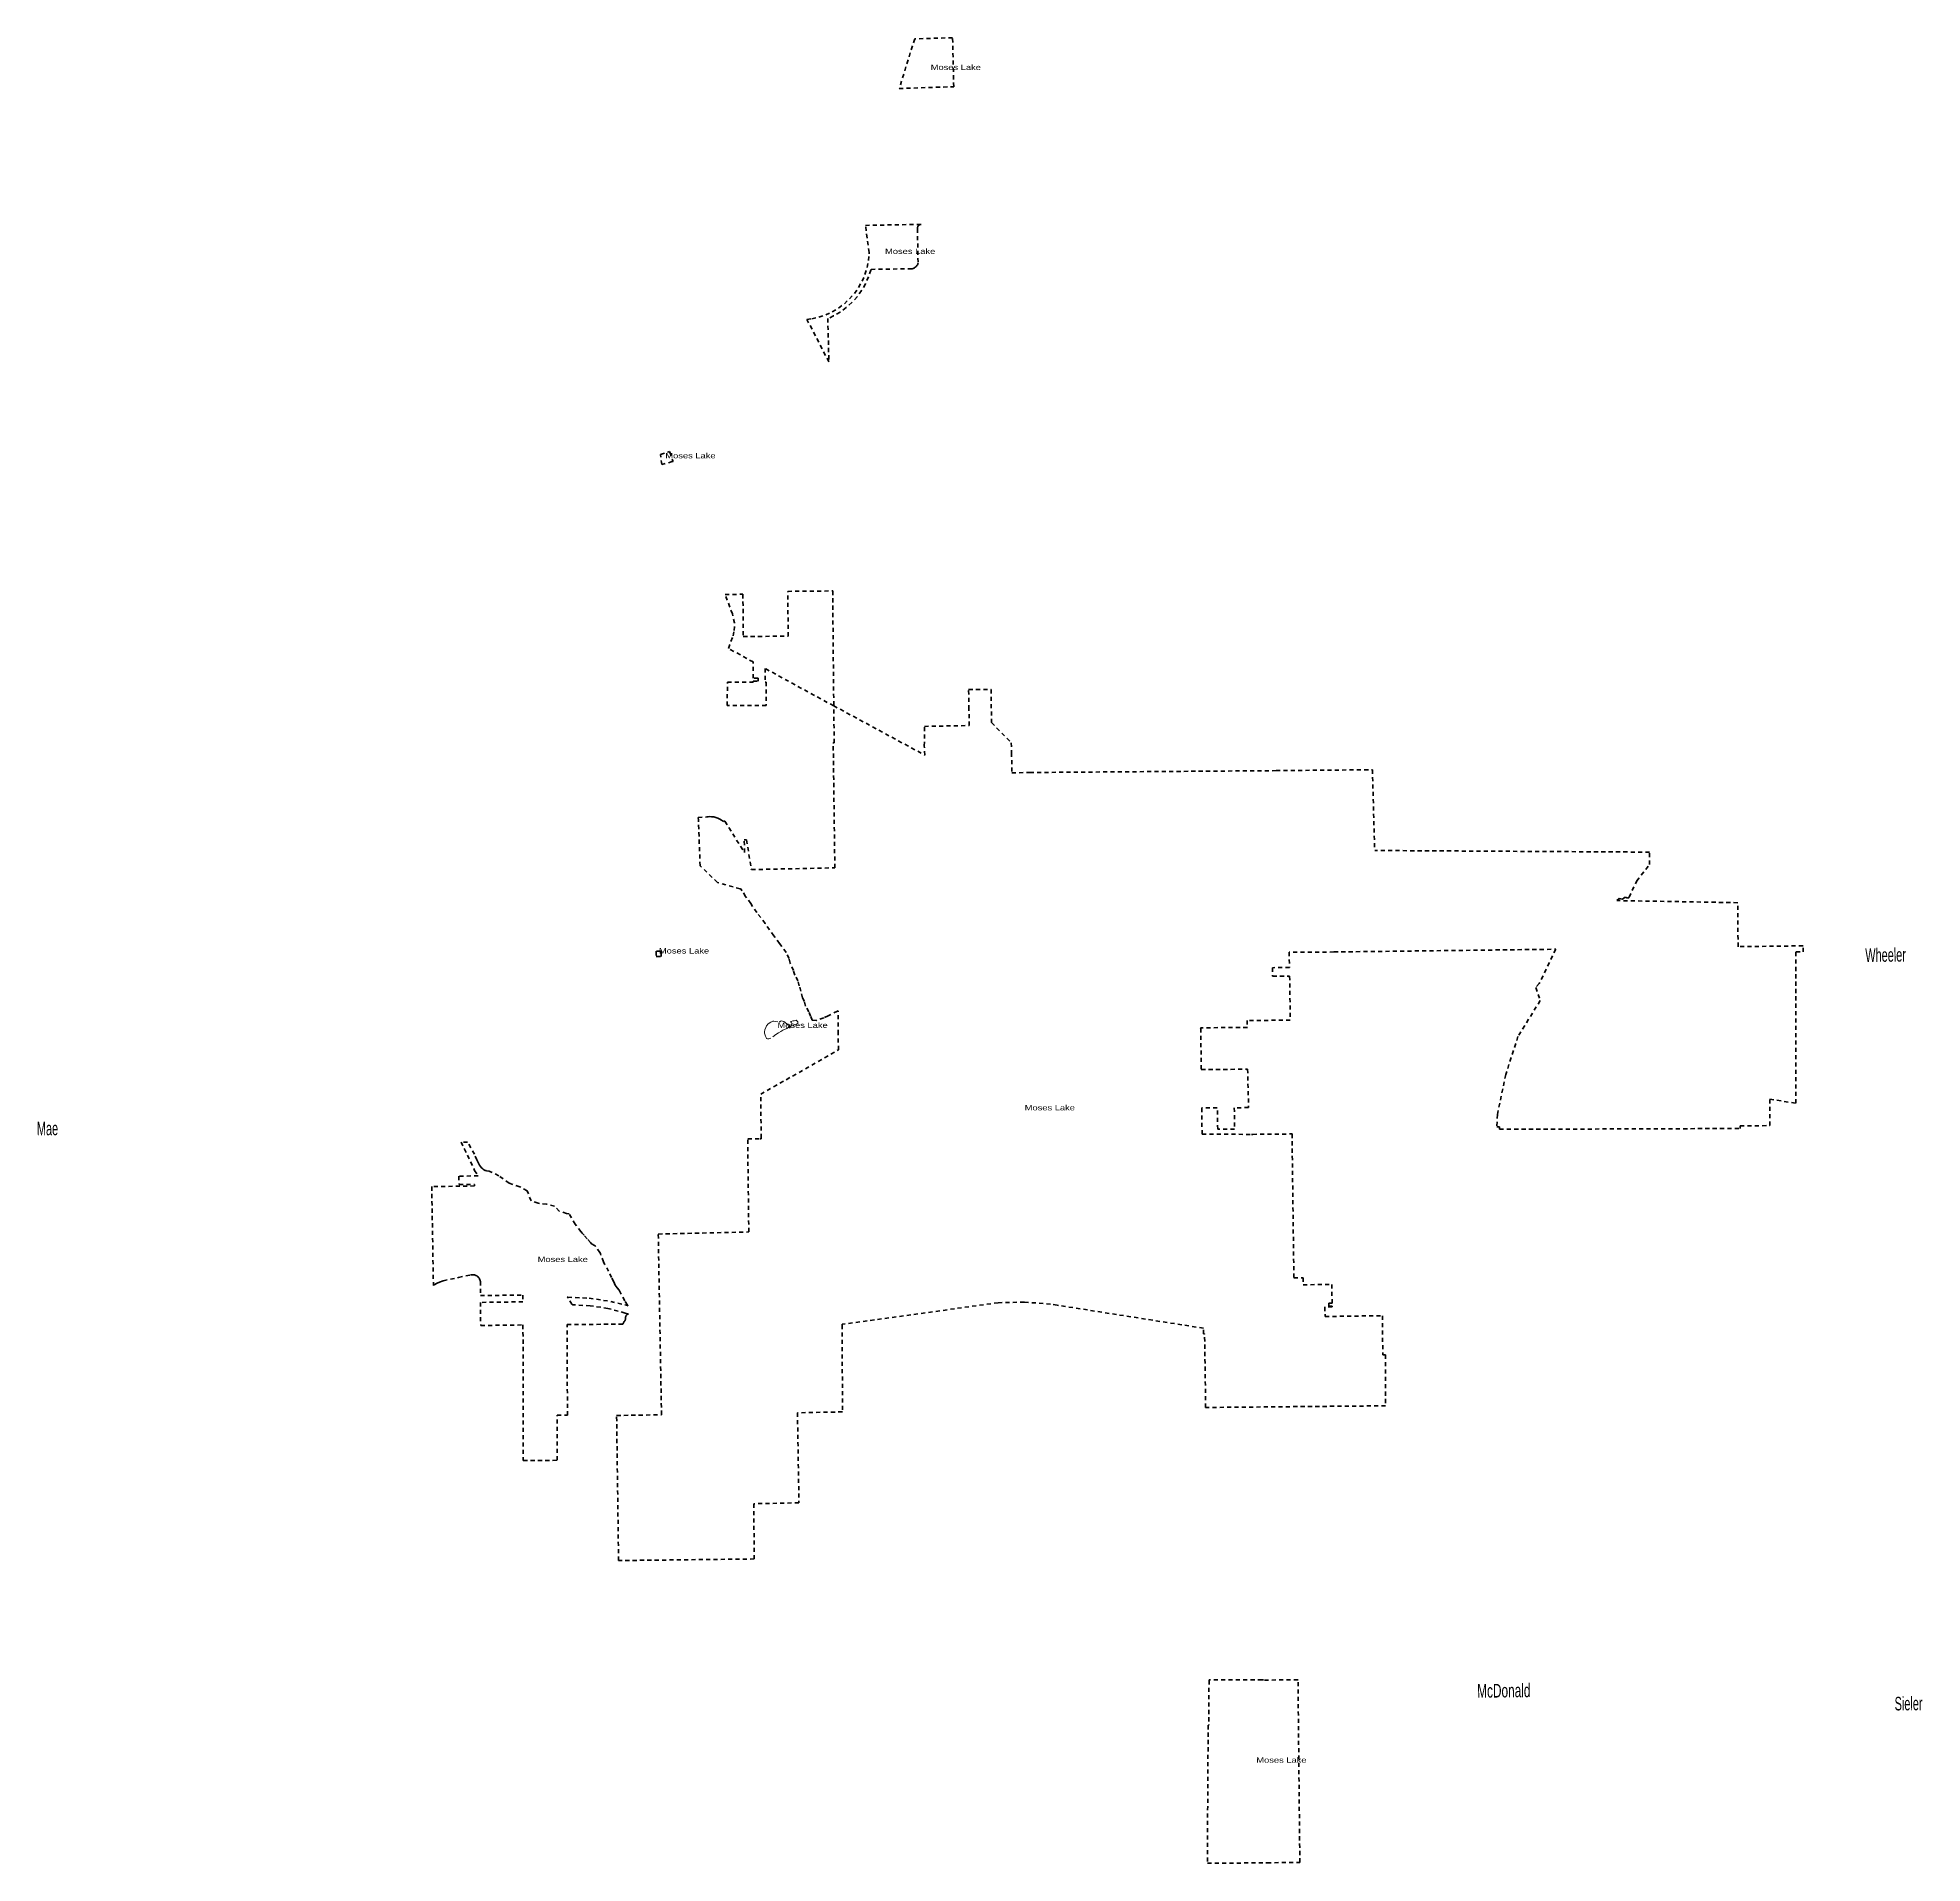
# Model space of a CAD drawing. Header units: feet. Extents: x -903180 to 1023491, y -707744 to 564635.
# Drawn here: x 402083 to 457487, y -157885 to -104203 of the extents above; entities that cross this region are included whole.
import ezdxf

# ---------------------------------------------------------------- set-up
doc = ezdxf.new("R2010")
doc.units = ezdxf.units.FT
doc.header["$LTSCALE"] = 80
doc.header["$PDMODE"] = 32
doc.header["$PDSIZE"] = 40
doc.linetypes.add('SHORT_DASHED', pattern=[2.7, 1.5, -1.2])
doc.layers.add('13', color=7, linetype='SHORT_DASHED', lineweight=40)
doc.layers.add('16', color=7, linetype='Continuous')
doc.layers.add('36', color=7, linetype='Continuous')

msp = doc.modelspace()

# ---------------------------------------------------------------- linework, layer by layer
at = {"layer": '13'}
for p, q in [((440190.72, -131087.76), (446709.78, -131007.09)), ((424849, -133095.05), (424806, -132975.05)), ((415021.11, -137260.02), (414995.44, -137202.76))]:
    msp.add_line(p, q, dxfattribs=at)
at = {"layer": '13', "lineweight": 13}
msp.add_line((424144.89, -133237), (424170.98, -133241.75), dxfattribs=at)
at = {"layer": '13'}
for points in [[(428980.25, -104202.92), (427864.42, -104239.91), (427410.06, -105698.22), (429012.65, -105643.86)], [(424697.59, -112487.07), (424841.32, -112467.48), (425048.84, -112420.31), (425250.3, -112351.71), (425443.47, -112262.42), (425626.26, -112153.43), (425796.66, -112025.93), (425952.79, -111881.31), (426092.95, -111721.17), (426215.6, -111547.26), (426319.41, -111361.48), (426403.22, -111165.86), (426466.13, -110962.55), (426507.44, -110753.79), (426524.89, -110561.85), (426526.39, -110545.33), (426523.33, -110521.85), (426418.76, -109721.1), (428053.96, -109693.44), (428053.03, -109693.51), (428040.73, -109695.12), (428028.67, -109698.02), (428016.97, -109702.15), (428005.78, -109707.49), (427995.2, -109713.97), (427985.35, -109721.51), (427976.35, -109730.05), (427968.29, -109739.48), (427961.26, -109749.7), (427955.34, -109760.6), (427950.59, -109772.06), (427947.06, -109783.95), (427944.8, -109796.14), (427943.82, -109808.51), (427944.14, -109820.91), (427964.26, -110835.47), (427955.94, -110858.44), (427945.27, -110880.42), (427932.36, -110901.16), (427917.35, -110920.44), (427900.41, -110938.05), (427881.72, -110953.79), (427861.49, -110967.48), (427839.93, -110978.99), (427817.3, -110988.18), (427793.82, -110994.96), (427782.94, -110997.22), (426595.81, -111015.63), (426581.81, -111015.85), (426575.29, -111035.94), (426510.09, -111236.82), (426418.27, -111443.22), (426305.38, -111638.89), (426172.66, -111821.68), (426021.56, -111989.61), (425853.73, -112140.81), (425671.01, -112273.65), (425475.41, -112386.66), (425310.21, -112462.31), (425342.14, -113735.4)], [(420760.35, -116664.35), (420740.01, -116669.99), (420430.02, -116755.84), (420395.48, -116456.58), (420634.96, -116376.09), (420655.88, -116369.06), (420663.07, -116389.37), (420752.93, -116643.39)], [(420263.45, -131217.45), (420393.44, -131215.72), (420413.44, -131215.46), (420413.29, -131196.05), (420412.44, -131086.08), (420412.29, -131065.46), (420392.29, -131065.72), (420262.3, -131067.45)], [(436468.56, -157885.39), (438184, -157869.51), (438204, -157869.05), (438224, -157868.83), (439187.23, -157858.01), (439133.79, -152489.02), (438115.81, -152497.89), (438095.81, -152493.28), (438075.81, -152493.25), (436538.49, -152490.99), (436518.49, -152490.96), (436518.34, -152510.96), (436508.48, -153826.87), (436492.66, -153826.87)]]:
    msp.add_lwpolyline(points, close=True, dxfattribs=at)
for points in [[(424806, -132975.05), (424754, -132843.05), (424656, -132678.05), (424623, -132543.05), (424567, -132432.05), (424519, -132237.05), (424472, -132081.05), (424433, -131935.05), (424343, -131765.05), (424299, -131637.05), (424206, -131416.05), (424170, -131283.05), (424086, -131100.05), (423888, -130840.05), (423723, -130612.05), (423473, -130248.05), (423223, -129926.05), (423045, -129666.05), (422891, -129454.05), (422787, -129287.05), (422762.46, -129239.36), (422762.01, -129238.48), (422732.17, -129230), (422071, -129042.05), (421557.68, -128552.42), (421508, -127247.05), (421505.51, -127212.18), (421500.17, -127137.36), (421750.91, -127115.86), (421770.91, -127114.27), (421790.91, -127112.47), (421833.13, -127108.67), (421895.59, -127109.61), (421957.61, -127117.08), (422018.51, -127130.98), (422077.62, -127151.18), (422134.29, -127177.44), (422187.91, -127209.49), (422214.98, -127229.78), (422236.46, -127246.07), (422254.98, -127245.94), (422287.02, -127245.72), (422862.38, -128166.86), (422855.85, -127794.68), (422924.44, -127793.25), (423063.93, -128665.53), (425518.01, -128614.35), (425469.63, -124938.14), (425499.64, -124938.02), (425485.51, -123853.36), (423467.7, -122751.54), (423466.2, -123154.62), (423503.2, -123154.58), (423500.66, -123840.83), (422355.64, -123844.36), (422358.19, -123155.83), (423116.2, -123155), (423116.31, -123125), (423261.31, -123124.84), (423261.65, -123034.84), (423116.64, -123035), (423118.4, -122559.81), (422391.54, -122161.05), (422524.85, -121791.23), (422558.79, -121638.5), (422567.29, -121413.39), (422504.98, -121147.55), (422292.33, -120574.76), (422814.82, -120570.29), (422826.32, -121811.46), (424146.28, -121800.85)], [(424146.28, -121800.85), (424134.07, -120482.91), (425454.02, -120471.94), (425485.28, -123847.23), (428160.24, -125300.19), (428147.97, -125029.76), (428153.61, -124453.69), (429469.67, -124429.72), (429458.26, -123946.84), (429451.29, -123369.15), (430111.29, -123365.76), (430123.05, -124339.36), (430704.91, -124938.32), (430714.86, -125228.53), (430720.18, -125818.76), (431244.8, -125810.15), (438489.81, -125755.36)], [(438489.81, -125755.36), (441320.8, -125729.22), (441388.45, -128103.69)], [(446709.78, -131007.09), (446227.46, -132016.77), (446125.49, -132131.12), (446253.28, -132515.27), (445600.15, -133576.52), (445240.37, -134690.18), (444994.54, -135866.73), (444977.25, -136228), (445059.46, -136227.4), (445059.46, -136302.72), (452134.03, -136278.53), (452134.03, -136204.43), (453009.25, -136193.21), (453001.7, -135413.24), (453772.1, -135535.26), (453772.1, -131085.26), (453980.1, -131085.26), (453980.1, -130906.01), (452070.99, -130931.86), (452060.54, -129637.71), (448504.09, -129575.63), (448574.68, -129512.07), (448674.18, -129538.72), (448756.43, -129476.74), (448827.83, -129505.58), (448868.79, -129476.9), (449091.93, -128998.37), (449465.63, -128520.05), (449465.63, -128151.05), (441388.45, -128103.69)], [(440190.72, -131087.76), (438874.17, -131094.99), (438883.16, -131544.42), (438383.17, -131549.12), (438387.37, -131799.1), (438887.36, -131794.38), (438906.53, -133092.44), (437638.93, -133104.11), (437644.66, -133304.06), (436270, -133318.05), (436275.12, -133338.05), (436289.84, -134545.48), (437651.6, -134534.75), (437680.93, -135664.55), (437260.87, -135667.86), (437271.74, -136301.96), (436773.56, -136301.26), (436760.81, -135671.8), (436303.61, -135675.4), (436312.95, -136441), (437764, -136451.64), (437784, -136451.79), (437804, -136450.93), (438958.21, -136438.63), (439012.83, -140667.31), (439280.81, -140664.64), (439283.5, -140872.62), (440128.94, -140864.2), (440135.7, -141414.16), (440035.71, -141415.16), (440036.81, -141505.14), (440136.81, -141504.15), (440137.05, -141524.15), (439926.29, -141526.24), (439928.56, -141806.14), (441614.61, -141783.19), (441626.24, -142933.06)], [(441626.24, -142933.06), (441703.84, -142934.56), (441706.22, -144432.82), (436419.05, -144481.27), (436387.97, -142315.47), (436357.97, -142315.74), (436355.6, -142150.74), (432055.52, -141473.34), (431856.86, -141444.05), (431087.46, -141382.06), (430315.79, -141400.83), (425749.3, -142034.25), (425737.31, -142035.91), (425737.32, -142057.02), (425738.28, -144611.02), (424418.8, -144637.41), (424463.29, -147285.22), (423133.75, -147311.8), (423148.18, -148935.73), (419159.01, -148983.26), (419102.21, -144717.52), (420421.76, -144695.15), (420326.43, -139381.54), (422987.37, -139320.3), (422955, -136578.05), (423321.66, -136577.63), (423352.31, -136577.6), (423352.11, -136557.61), (423338.91, -135271.58), (425624.1, -133965.14), (425615.69, -133538.05), (425614, -133518.05), (425614, -133498.05), (425614, -132842.05), (425614, -132819.85), (425594, -132829.75), (425321, -132961.05), (425191, -133028.05), (424966, -133104.05), (424849, -133095.05)], [(414995.44, -137202.76), (414919.43, -137035.98), (414720.98, -136675.56), (414531.43, -136675.56), (414928.3, -137510.78), (415030.34, -137670.97), (414462.68, -137678.29), (414471.29, -137928.2), (414928.23, -137922.32), (414928.34, -137967.22), (413665.25, -137986.95), (413717.28, -140896.84), (413741.79, -140875.59), (413826.87, -140822.08), (413894.67, -140793), (414005.41, -140756.82), (414457.29, -140660.51), (414802.01, -140584.92), (414813.73, -140582.35), (414842.01, -140578.77), (414846.72, -140578.17), (414871.62, -140577.64), (414896.43, -140579.71), (414920.9, -140584.37), (414944.74, -140591.56), (414967.7, -140601.2), (414989.53, -140613.19), (415009.98, -140627.39), (415028.84, -140643.66), (415045.89, -140661.81), (415060.95, -140681.64), (415073.86, -140702.93), (415084.47, -140725.46), (415089.2, -140739.04), (415095.58, -140760.09), (415095.73, -140779.04), (415099.05, -141191.33), (416344.26, -141175.46), (416345.07, -141375.25), (415100.67, -141391.1), (415106.15, -142070.36), (416349.57, -142054.99), (416357.44, -146045)], [(416357.44, -146045), (417357.43, -146035.3), (417354.81, -144706.47), (417654.81, -144710.69), (417649.55, -142044.81), (419281.31, -142030.14), (419303.82, -141988.98), (419325.46, -141957.06), (419336.6, -141940.5), (419344.45, -141929.68), (419351.12, -141918.1), (419356.54, -141905.89), (419360.66, -141893.17), (419363.42, -141880.1), (419364.8, -141866.81), (419364.79, -141853.44), (419364.31, -141847.3), (419364.48, -141844.63), (419365.74, -141824.71), (419369.43, -141804.63), (419372.55, -141795.65), (419376.79, -141786.64), (419381.95, -141778.13), (419387.97, -141770.19), (419394.79, -141762.94), (419402.32, -141756.43), (419410.5, -141750.75), (419419.23, -141745.95), (419428.41, -141742.09), (419437.94, -141739.21), (419447.72, -141737.35), (419453.43, -141736.74), (419355.89, -141704.26), (418847.18, -141569.51), (418327.17, -141488.67), (417821.56, -141463.63), (417803.36, -141462.73), (417789.87, -141442.64), (417663.95, -141255.18), (417652.37, -141237.94), (417670.52, -141238.76), (418292.77, -141267.02), (418928.38, -141363.14), (419417.86, -141485.63), (419439.41, -141491.03), (419422.52, -141470.64), (419341.27, -141343.94), (419213.99, -141107.12), (419176, -141036.31), (419120.41, -140962.3), (419064.02, -140886.69), (419016.83, -140787.87), (418954.44, -140657.46), (418867.4, -140477.83), (418750.55, -140263.55), (418717.48, -140203.01), (418625.7, -139961.78), (418615.3, -139934.17), (418613.3, -139927.77), (418470.53, -139725.35), (418366.15, -139670.14), (418335.11, -139630.42), (418237.73, -139523.28), (418143.61, -139416.14), (418094.24, -139357.31), (418053.52, -139310.82), (417884.73, -139094.56), (417704.26, -138785.93), (417629.73, -138781.27), (417417.11, -138704.7), (417273.73, -138560.42), (417045.34, -138502.25), (416793.34, -138474.7), (416588.88, -138404.01), (416473.12, -138114.32), (416257.68, -137991.5), (415944, -137888.62), (415642.31, -137666.76), (415374.47, -137538.87), (415356.37, -137533.86), (415351.85, -137530.55), (415280.73, -137518.33), (415271.51, -137517.58), (415253.03, -137514.63), (415234.97, -137509.76), (415217.51, -137503.03), (415200.85, -137494.51), (415185.17, -137484.3), (415166.41, -137468.58), (415131.17, -137434), (415099.73, -137395.93), (415075.81, -137359.87), (415064.74, -137339.87), (415053.53, -137319.87), (415021.11, -137260.02)]]:
    msp.add_lwpolyline(points, dxfattribs=at)
at = {"layer": '13', "lineweight": 13}
for points in [[(423479.44, -133562.2), (423453.34, -133470.81), (423452.16, -133438.77), (423464.02, -133374.67), (423485.37, -133304.65), (423504.35, -133261.92), (423553.69, -133203.49), (423636.01, -133153.92), (423699.54, -133120.11), (423724.98, -133120.69), (423881.55, -133144.42), (423895.79, -133137.3), (423915.95, -133118.31), (423938.49, -133110), (423977.63, -133118.31), (424013.22, -133131.37), (424060.67, -133164.6)], [(424186.4, -133291.59), (424103.37, -133340.26), (423987.12, -133391.29), (423933.75, -133424.52), (423857.83, -133467.25), (423785.67, -133511.83), (423638.39, -133623.92), (423575.52, -133646.47), (423538.75, -133645.28), (423510.28, -133627.48)], [(424060.67, -133164.6), (424111.17, -133206.15), (424144.89, -133237)], [(424170.98, -133241.75), (424200.64, -133238.18), (424243.34, -133231.06)], [(424217.24, -133147.98), (424237.41, -133132.55), (424280.11, -133113.56), (424320.44, -133110), (424358.4, -133098.13), (424380.94, -133095.76), (424392.8, -133104.07), (424426.01, -133142.05), (424434.31, -133169.35), (424430.75, -133187.15), (424404.66, -133204.95), (424308.58, -133240.56), (424218.43, -133274.98), (424186.4, -133291.59)], [(424243.34, -133231.06), (424252.83, -133213.26), (424249.98, -133183.44), (424240.97, -133162.23), (424217.24, -133147.98)], [(423510.28, -133627.48), (423494.86, -133598.99), (423479.44, -133562.2)]]:
    msp.add_lwpolyline(points, dxfattribs=at)
at = {"layer": '13'}
msp.add_point((424186.4, -133291.59), dxfattribs=at)

# ---------------------------------------------------------------- texts
at = {"layer": '16'}
for s, width, p in [('Wheeler', 0.6, (455812.85, -131382.16)), ('Mae', 0.6, (402060.85, -136481.78)), ('McDonald', 0.65, (444403.82, -153016.14)), ('Sieler', 0.6, (456675.02, -153390.89))]:
    msp.add_text(s, height=400, rotation=0.63, dxfattribs=dict(at, width=width)).set_placement(p)
at = {"layer": '36', "width": 1.3}
for p in [(428336.1, -105152.66), (426993.88, -110562.19), (420534.85, -116572.02), (420346.58, -131132.84), (423831.85, -133321.13), (431099.7, -135745.25), (416781.28, -140203.08), (437907.93, -154927.53)]:
    msp.add_text('Moses Lake', height=157.5, dxfattribs=at).set_placement(p)

doc.saveas('drawing.dxf')
